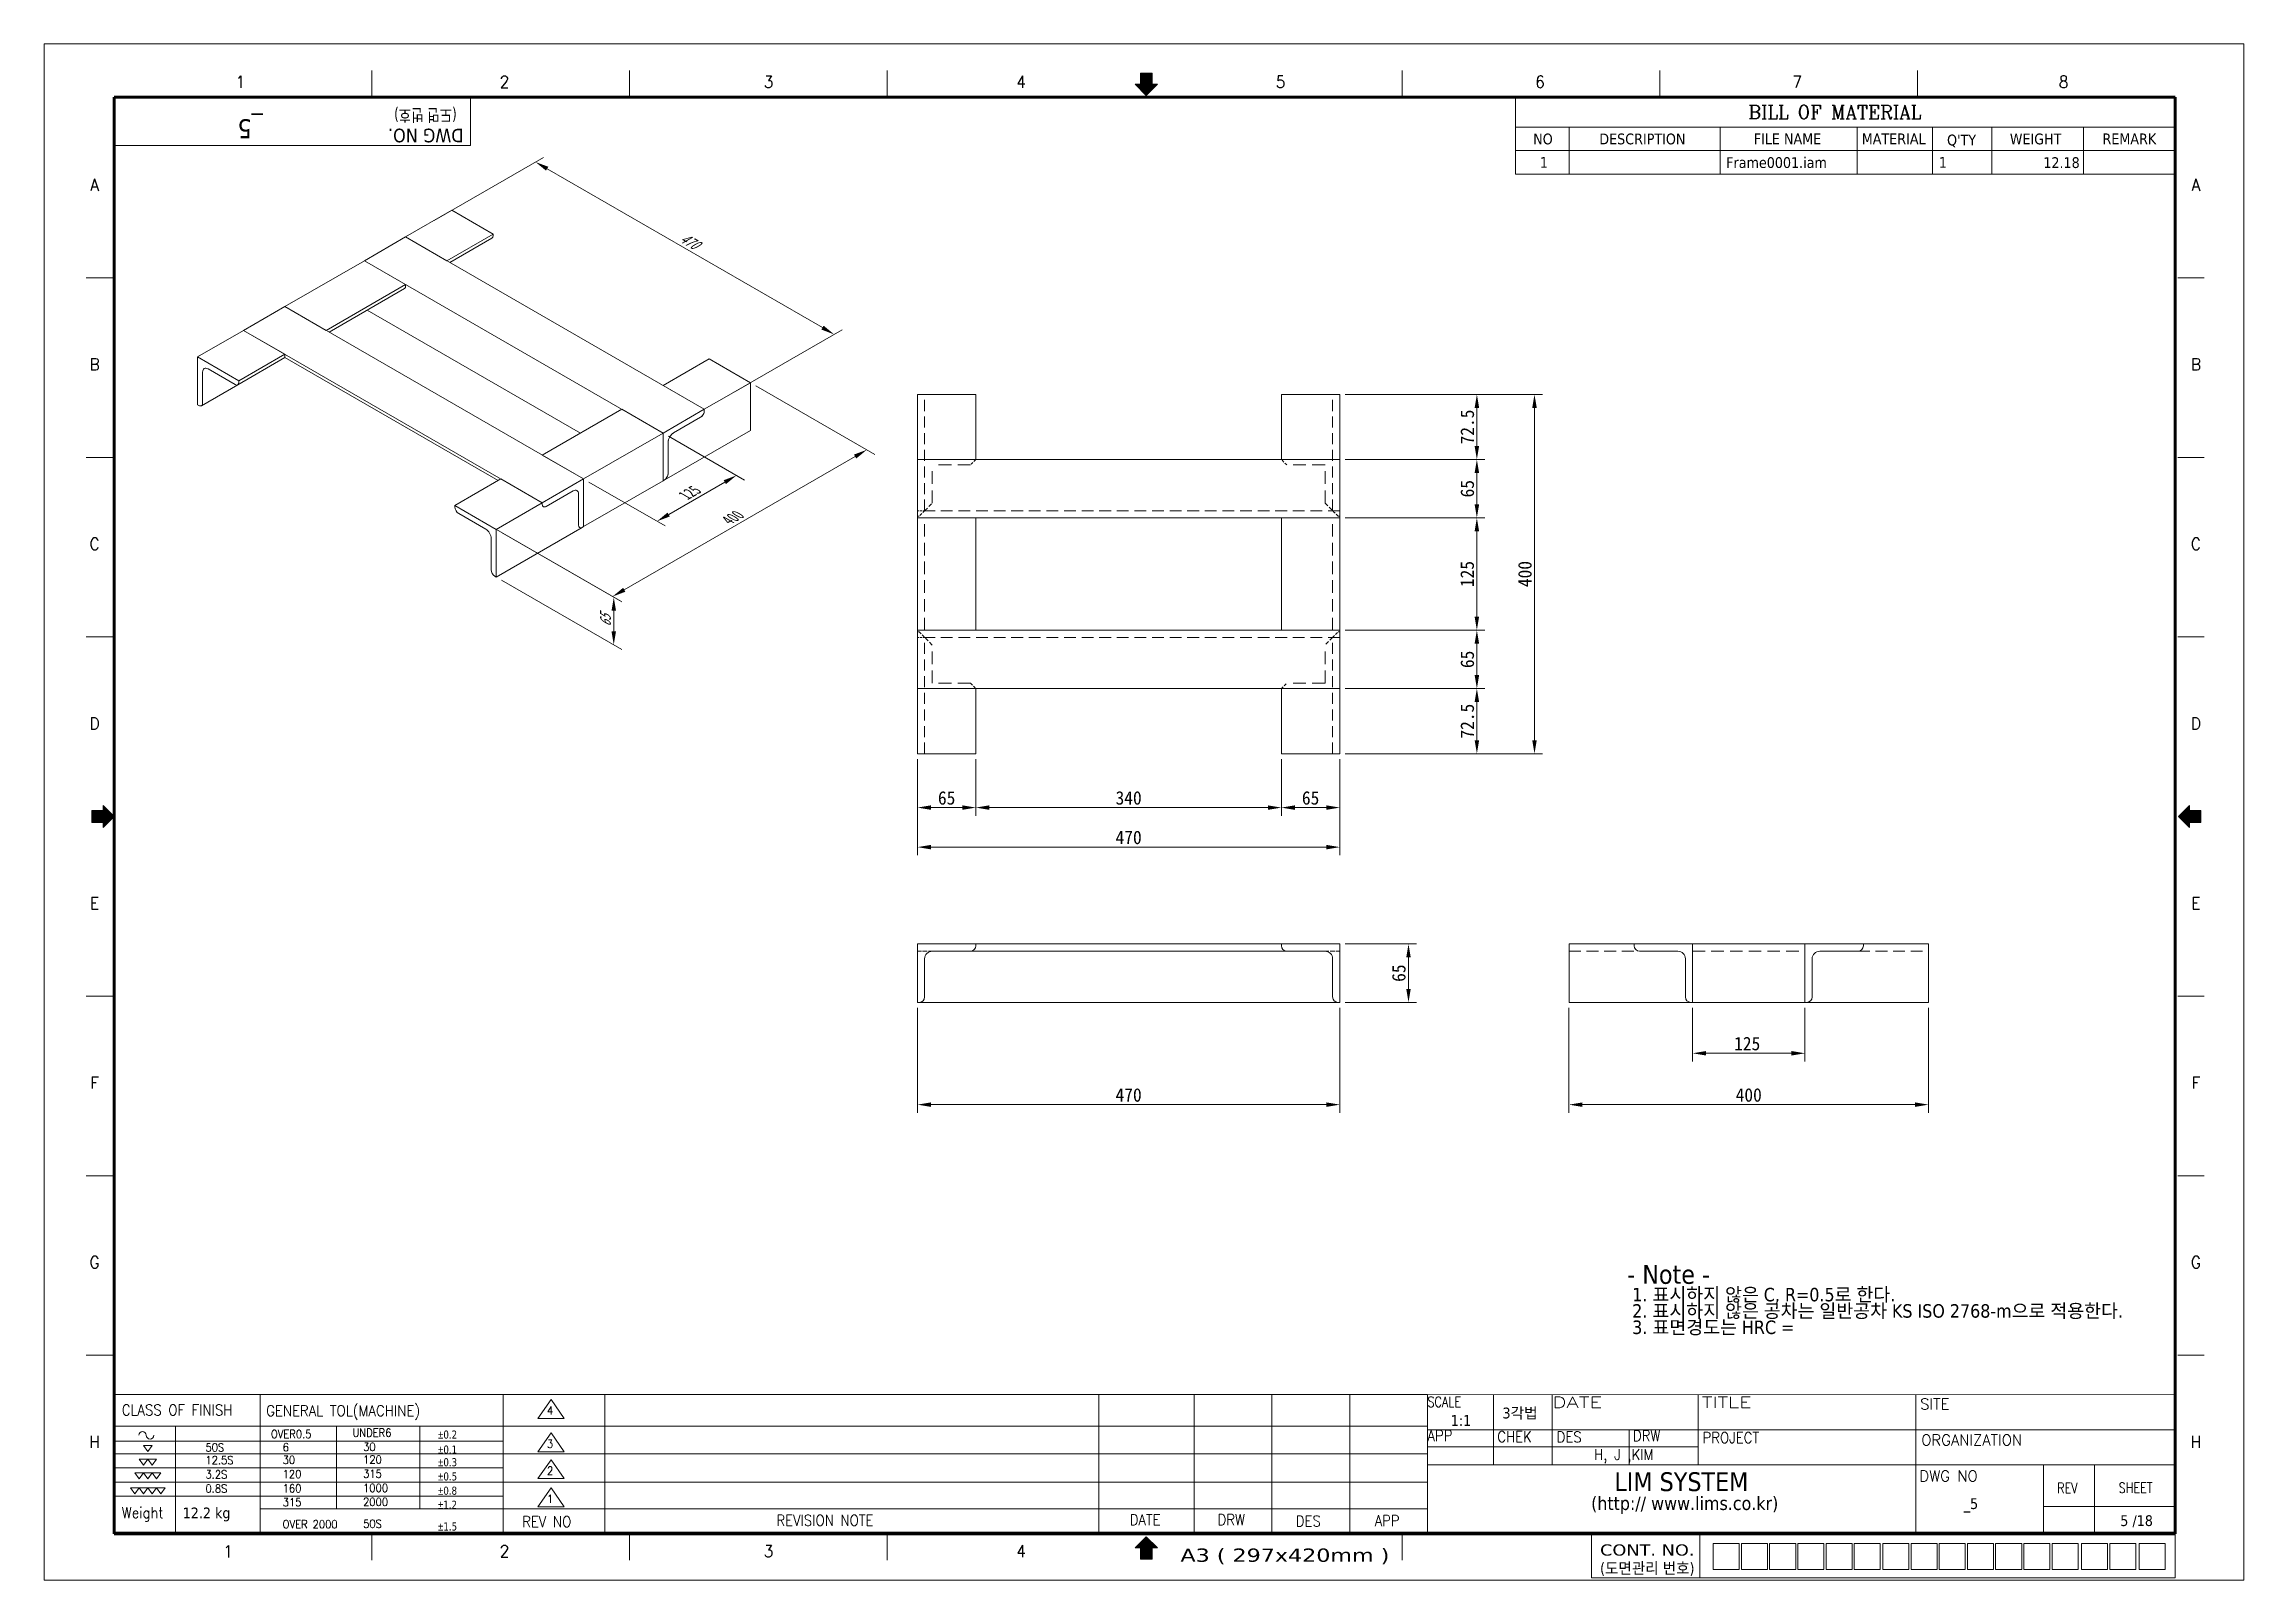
# Model space of a CAD drawing. Header units: millimetres. Extents: x 36 to 2484, y 36 to 1746.
import ezdxf
from ezdxf.enums import TextEntityAlignment as Align

# ---------------------------------------------------------------- set-up
doc = ezdxf.new("R2010")
doc.units = ezdxf.units.MM
doc.header["$LTSCALE"] = 6
doc.linetypes.add('HIDDEN', pattern=[9.525, 6.35, -3.175])
doc.layers.get('0').update_dxf_attribs({"lineweight": 18})
for name, color, linetype, lineweight in [('SkizziergeometrieWIN-ISO', 7, 'Continuous', 50), ('가는실선_A4', 7, 'Continuous', 5), ('경계(ISO)', 7, 'Continuous', 70), ('굵은실선_A3', 7, 'Continuous', 18), ('제목(ISO)', 7, 'Continuous', 50)]:
    doc.layers.add(name, color=color, linetype=linetype, lineweight=lineweight)
for name, color, linetype, lineweight, true_color in [('가는실선_A3', 9, 'Continuous', 5, 0x808080), ('가는파선_A3', 7, 'HIDDEN', 13, 0x008000), ('해치선_A3', 1, 'Continuous', 5, 0xff0000)]:
    doc.layers.add(name, color=color, linetype=linetype, lineweight=lineweight, true_color=true_color)
doc.styles.add('A3_DS_PartList', font='RomanC.shx')
doc.styles.add('A3_DS_TB02', font='tahoma.ttf')
doc.styles.add('ROMANC_37', font='tahoma.ttf')
doc.styles.add('ROMANC_61', font='ROMANC.shx')
doc.styles.add('주 텍스트 (ISO)', font='tahoma.ttf')
doc.styles.add('주문자_A3(3.5)', font='tahoma.ttf')
doc.styles.add('치수문자_A3(2.5)', font='')
doc.styles.add('텍스트 스타일12', font='tahoma.ttf')
doc.styles.add('텍스트 스타일171', font='ROMANC.shx', dxfattribs={"width": 0.9})
doc.styles.add('텍스트 스타일206', font='ROMANC.shx', dxfattribs={"width": 1.11072})
doc.styles.add('텍스트 스타일208', font='ROMANC.shx', dxfattribs={"width": 1.194322})
doc.styles.add('텍스트 스타일211', font='ROMANC.shx', dxfattribs={"width": 0.9})
doc.styles.add('텍스트 스타일213', font='RomanC.shx', dxfattribs={"width": 0.9})
doc.styles.add('텍스트 스타일233', font='RomanC.shx')
doc.styles.add('텍스트 스타일36', font='ROMANC.shx', dxfattribs={"width": 0.941937})
doc.styles.add('텍스트 스타일42', font='tahoma.ttf', dxfattribs={"width": 1.378837})
doc.styles.add('텍스트 스타일46', font='tahoma.ttf', dxfattribs={"width": 0.862937})
doc.styles.add('텍스트 스타일48', font='tahoma.ttf', dxfattribs={"width": 1.258573})
doc.styles.add('텍스트 스타일52', font='tahoma.ttf', dxfattribs={"width": 0.8})
doc.styles.add('텍스트 스타일65', font='romans.shx', dxfattribs={"width": 0.8})
doc.styles.get('치수문자_A3(2.5)').set_extended_font_data('GulimChe')
doc.dimstyles.new('치수_A3(2.5)', dxfattribs={"dimscale": 6, "dimtxt": 2.5, "dimasz": 2.5, "dimexe": 1.5, "dimexo": 1, "dimgap": 0.5, "dimtad": 1, "dimtoh": 1, "dimdec": 1, "dimrnd": 1e-08, "dimdsep": 46, "dimtxsty": '치수문자_A3(2.5)', "dimcen": 0.09, "dimdle": 10, "dimclrd": 8, "dimclre": 8, "dimclrt": 7, "dimadec": 1, "dimazin": 2, "dimtfac": 0.8, "dimtmove": 0, "dimatfit": 3, "dimfxl": 1, "dimtolj": 1, "dimtzin": 0, "dimlwd": -1, "dimlwe": -1, "dimarcsym": 0})

msp = doc.modelspace()

# ---------------------------------------------------------------- blocks, each defined once
blk = doc.blocks.new('경계 A3_경계')
for points in [[(405.98, 148.76), (403.92, 148.76), (403.92, 149.72), (401.86, 147.66), (403.92, 145.6), (403.92, 146.56), (405.98, 146.56)], [(211.52, 9.9), (211.52, 11.96), (212.48, 11.96), (210.42, 14.01), (208.36, 11.96), (209.32, 11.96), (209.32, 9.9)]]:
    blk.add_hatch(color=7).paths.add_polyline_path(points)
at = {"layer": '가는실선_A3'}
blk.add_hatch(color=7, dxfattribs=at).paths.add_polyline_path([(14.9, 148.76), (14.9, 146.56), (16.96, 146.56), (16.96, 145.6), (19.02, 147.66), (16.96, 149.72), (16.96, 148.76)])
at = {"layer": '해치선_A3'}
blk.add_hatch(color=7, dxfattribs=at).paths.add_polyline_path([(211.52, 283.53), (212.48, 283.53), (210.42, 281.47), (208.36, 283.53), (209.32, 283.53), (209.32, 285.59), (211.52, 285.59)])
for p, q in [((208.36, 283.53), (209.32, 283.53)), ((210.42, 281.47), (208.36, 283.53)), ((209.32, 285.59), (211.52, 285.59)), ((209.32, 283.53), (209.32, 285.59)), ((211.52, 285.59), (211.52, 283.53)), ((211.52, 283.53), (212.48, 283.53)), ((403.92, 149.72), (401.86, 147.66)), ((401.86, 147.66), (403.92, 145.6)), ((403.92, 148.76), (403.92, 149.72)), ((405.98, 148.76), (403.92, 148.76)), ((405.98, 146.56), (405.98, 148.76)), ((403.92, 146.56), (405.98, 146.56)), ((403.92, 145.6), (403.92, 146.56)), ((210.42, 14.01), (208.36, 11.96)), ((212.48, 11.96), (210.42, 14.01)), ((292.99, 6.43), (292.99, 14.6)), ((208.36, 11.96), (209.32, 11.96)), ((209.32, 11.96), (209.32, 9.9)), ((209.32, 9.9), (211.52, 9.9)), ((211.52, 9.9), (211.52, 11.96)), ((211.52, 11.96), (212.48, 11.96))]:
    blk.add_line(p, q)
at = {"color": 7}
for p, q in [((16.96, 148.76), (14.9, 148.76)), ((14.9, 148.76), (14.9, 146.56)), ((16.96, 149.72), (16.96, 148.76)), ((19.02, 147.66), (16.96, 149.72)), ((16.96, 145.6), (19.02, 147.66)), ((403.92, 149.72), (401.86, 147.66)), ((401.86, 147.66), (403.92, 145.6)), ((403.92, 148.76), (403.92, 149.72)), ((405.98, 148.76), (403.92, 148.76)), ((405.98, 146.56), (405.98, 148.76)), ((14.9, 146.56), (16.96, 146.56)), ((16.96, 146.56), (16.96, 145.6)), ((403.92, 145.6), (403.92, 146.56)), ((403.92, 146.56), (405.98, 146.56)), ((210.42, 14.01), (208.36, 11.96)), ((212.48, 11.96), (210.42, 14.01)), ((208.36, 11.96), (209.32, 11.96)), ((209.32, 11.96), (209.32, 9.9)), ((209.32, 9.9), (211.52, 9.9)), ((211.52, 9.9), (211.52, 11.96)), ((211.52, 11.96), (212.48, 11.96))]:
    blk.add_line(p, q, dxfattribs=at)
at = {"layer": 'SkizziergeometrieWIN-ISO', "lineweight": 18}
for p, q in [((6, 291), (414, 291)), ((6, 6), (6, 291)), ((414, 291), (414, 6)), ((414, 6), (6, 6))]:
    blk.add_line(p, q, dxfattribs=at)
at = {"layer": '가는실선_A3', "color": 7}
for p, q in [((66.79, 281.16), (66.79, 286.06)), ((114.57, 281.16), (114.57, 286.06)), ((162.34, 281.16), (162.34, 286.06)), ((257.9, 281.16), (257.9, 286.06)), ((305.67, 281.16), (305.67, 286.06)), ((353.45, 281.16), (353.45, 286.06)), ((18.75, 247.62), (13.85, 247.62)), ((401.71, 247.62), (406.61, 247.62)), ((18.75, 214.3), (13.85, 214.3)), ((401.71, 214.3), (406.61, 214.3)), ((18.75, 180.98), (13.85, 180.98)), ((401.71, 180.98), (406.61, 180.98)), ((14.9, 148.76), (16.96, 148.76)), ((14.9, 146.56), (14.9, 148.76)), ((16.96, 148.76), (16.96, 149.72)), ((16.96, 149.72), (19.02, 147.66)), ((19.02, 147.66), (16.96, 145.6)), ((16.96, 146.56), (14.9, 146.56)), ((16.96, 145.6), (16.96, 146.56)), ((18.75, 114.34), (13.85, 114.34)), ((401.71, 114.34), (406.61, 114.34)), ((18.75, 81.02), (13.85, 81.02)), ((401.71, 81.02), (406.61, 81.02)), ((18.75, 47.7), (13.85, 47.7)), ((18.75, 47.7), (13.85, 47.7)), ((401.71, 47.7), (406.61, 47.7)), ((66.79, 14.6), (66.79, 9.7)), ((66.79, 14.6), (66.79, 9.7)), ((114.57, 14.6), (114.57, 9.7)), ((162.34, 14.6), (162.34, 9.7)), ((257.9, 14.6), (257.9, 9.7)), ((313.09, 14.6), (313.09, 6.55)), ((315.58, 12.77), (315.58, 7.95)), ((315.58, 12.77), (320.4, 12.77)), ((320.4, 12.77), (320.4, 7.95)), ((320.81, 12.77), (320.81, 7.95)), ((320.81, 12.77), (325.63, 12.77)), ((325.63, 12.77), (325.63, 7.95)), ((326.03, 12.77), (326.03, 7.95)), ((326.03, 12.77), (330.86, 12.77)), ((330.86, 12.77), (330.86, 7.95)), ((331.26, 12.77), (336.09, 12.77)), ((331.26, 12.77), (331.26, 7.95)), ((336.09, 12.77), (336.09, 7.95)), ((336.49, 12.77), (336.49, 7.95)), ((336.49, 12.77), (341.31, 12.77)), ((341.31, 12.77), (341.31, 7.95)), ((341.72, 12.77), (341.72, 7.95)), ((341.72, 12.77), (346.54, 12.77)), ((346.54, 12.77), (346.54, 7.95)), ((347.03, 12.77), (351.86, 12.77)), ((347.03, 12.77), (347.03, 7.95)), ((351.86, 12.77), (351.86, 7.95)), ((352.26, 12.77), (352.26, 7.95)), ((352.26, 12.77), (357.09, 12.77)), ((357.09, 12.77), (357.09, 7.95)), ((357.49, 12.77), (357.49, 7.95)), ((357.49, 12.77), (362.31, 12.77)), ((362.31, 12.77), (362.31, 7.95)), ((362.72, 12.77), (362.72, 7.95)), ((362.72, 12.77), (367.54, 12.77)), ((367.54, 12.77), (367.54, 7.95)), ((367.94, 12.77), (372.77, 12.77)), ((367.94, 12.77), (367.94, 7.95)), ((372.77, 12.77), (372.77, 7.95)), ((373.17, 12.77), (373.17, 7.95)), ((373.17, 12.77), (378, 12.77)), ((378, 12.77), (378, 7.95)), ((378.4, 12.77), (378.4, 7.95)), ((378.4, 12.77), (383.22, 12.77)), ((383.22, 12.77), (383.22, 7.95)), ((383.88, 12.77), (388.7, 12.77)), ((383.88, 12.77), (383.88, 7.95)), ((388.7, 12.77), (388.7, 7.95)), ((389.1, 12.77), (389.1, 7.95)), ((389.1, 12.77), (393.93, 12.77)), ((393.93, 12.77), (393.93, 7.95)), ((394.55, 12.77), (394.55, 7.95)), ((394.55, 12.77), (399.37, 12.77)), ((399.37, 12.77), (399.37, 7.95)), ((401.22, 14.6), (401.22, 6.43)), ((292.99, 6.43), (401.22, 6.43)), ((315.58, 7.95), (320.4, 7.95)), ((320.81, 7.95), (325.63, 7.95)), ((326.03, 7.95), (330.86, 7.95)), ((331.26, 7.95), (336.09, 7.95)), ((336.49, 7.95), (341.31, 7.95)), ((341.72, 7.95), (346.54, 7.95)), ((347.03, 7.95), (351.86, 7.95)), ((352.26, 7.95), (357.09, 7.95)), ((357.49, 7.95), (362.31, 7.95)), ((362.72, 7.95), (367.54, 7.95)), ((367.94, 7.95), (372.77, 7.95)), ((373.17, 7.95), (378, 7.95)), ((378.4, 7.95), (383.22, 7.95)), ((383.88, 7.95), (388.7, 7.95)), ((389.1, 7.95), (393.93, 7.95)), ((394.55, 7.95), (399.37, 7.95))]:
    blk.add_line(p, q, dxfattribs=at)
at = {"layer": '가는실선_A3', "color": 7, "lineweight": 60}
for p, q in [((19.02, 281.16), (19.02, 14.6)), ((401.22, 281.16), (19.02, 281.16)), ((401.22, 14.6), (401.22, 281.16)), ((19.02, 14.6), (401.22, 14.6))]:
    blk.add_line(p, q, dxfattribs=at)
at = {"layer": '가는실선_A3', "color": 7, "lineweight": 13}
for p in [(85.08, 280.98), (19.02, 272.16)]:
    blk.add_line(p, (85.08, 272.16), dxfattribs=at)
at = {"layer": '굵은실선_A3'}
blk.add_line((212.48, 283.53), (210.42, 281.47), dxfattribs=at)
at = {"layer": '가는실선_A3', "color": 7, "style": '텍스트 스타일36', "width": 0.941937}
for s, p in [('1', (42.42, 283.98)), ('2', (91.4, 283.98)), ('3', (140.38, 283.98)), ('4', (187.21, 283.98)), ('5', (235.33, 283.98)), ('6', (283.45, 283.98)), ('7', (331.14, 283.98)), ('8', (380.55, 283.98)), ('A', (15.38, 264.88)), ('A', (405.08, 264.88)), ('B', (15.38, 231.56)), ('B', (405.08, 231.56)), ('C', (15.38, 198.24)), ('C', (405.08, 198.24)), ('D', (15.38, 164.92)), ('D', (405.08, 164.92)), ('E', (15.38, 131.6)), ('E', (405.08, 131.6)), ('F', (15.38, 98.28)), ('F', (405.08, 98.28)), ('G', (15.38, 64.96)), ('G', (405.08, 64.96)), ('H', (15.38, 31.64)), ('H', (405.08, 31.64)), ('1', (40.11, 11.29)), ('2', (91.4, 11.34)), ('3', (140.38, 11.34)), ('4', (187.21, 11.34))]:
    blk.add_text(s, height=2.2, dxfattribs=at).set_placement(p, align=Align.MIDDLE_CENTER)
at = {"layer": '가는실선_A3', "color": 7, "style": '텍스트 스타일52', "width": 0.8}
blk.add_text('(도면 번호)', height=2.293, rotation=180, dxfattribs=at).set_placement((82.53, 278.93))
at = {"layer": '가는실선_A3', "color": 7, "style": 'ROMANC_37'}
blk.add_text('DWG NO.', height=2.527, rotation=180, dxfattribs=at).set_placement((83.82, 275.28))
at = {"layer": '가는실선_A3', "color": 7}
for s, height, style, width, p, p2 in [('CONT. NO.', 2.084, '텍스트 스타일48', 1.258564, (294.58, 10.53), (312.09, 10.53)), ('A3 ( 297x420mm )', 2.463, '텍스트 스타일42', 1.378315, (216.76, 9.38), (255.51, 9.38)), ('(도면관리 번호)', 2.084, '텍스트 스타일46', 0.982376, (294.58, 7.15), (312.09, 7.15))]:
    blk.add_text(s, height=height, dxfattribs=dict(at, style=style, width=width)).set_placement(p, p2, align=Align.FIT)
at = {"layer": '경계(ISO)', "insert": (44.22, 275.84), "char_height": 3.5, "attachment_point": 5, "rotation": 180, "style": '주 텍스트 (ISO)'}
blk.add_mtext('_5 ', dxfattribs=at)
blk = doc.blocks.new('제목 블록 A3_표제란')
at = {"layer": '가는실선_A4', "lineweight": 13}
for p, q in [((25.42, 38.66), (269.12, 38.66)), ((208.17, 38.66), (208.17, 13.12)), ((269.12, 38.66), (407.77, 38.63)), ((25.42, 32.81), (269.12, 32.81))]:
    blk.add_line(p, q, dxfattribs=at)
at = {"layer": '가는실선_A4'}
for p, q in [((25.42, 13.12), (25.42, 38.66)), ((52.65, 38.66), (52.65, 13.12)), ((97.69, 38.66), (97.69, 13.12)), ((106.58, 37.75), (104.15, 34.26)), ((109.02, 34.26), (106.58, 37.75)), ((116.56, 13.12), (116.56, 38.69)), ((225.83, 38.66), (225.83, 12.86)), ((240.26, 38.66), (240.26, 12.86)), ((254.69, 38.66), (254.69, 13.12)), ((281.38, 38.66), (281.38, 25.66)), ((292.25, 38.65), (292.25, 25.66)), ((319.29, 38.65), (319.29, 25.66)), ((407.76, 13.12), (407.77, 38.63)), ((36.93, 32.81), (36.93, 19.82)), ((66.8, 32.81), (66.8, 17.47)), ((82.25, 32.81), (82.25, 17.47)), ((104.15, 34.26), (109.02, 34.26)), ((97.69, 30.03), (25.42, 30.03)), ((30.98, 29.24), (32.59, 29.24)), ((31.78, 28.13), (30.98, 29.24)), ((32.59, 29.24), (31.78, 28.13)), ((106.58, 31.55), (104.15, 28.06)), ((109.02, 28.06), (106.58, 31.55)), ((306.52, 32.15), (306.52, 25.66)), ((97.69, 25.05), (25.42, 25.05)), ((30.19, 26.66), (31.8, 26.66)), ((30.99, 25.55), (30.19, 26.66)), ((31.8, 26.66), (30.99, 25.55)), ((31.8, 26.66), (33.4, 26.66)), ((32.6, 25.55), (31.8, 26.66)), ((33.4, 26.66), (32.6, 25.55)), ((104.15, 28.06), (109.02, 28.06)), ((106.58, 26.57), (104.15, 23.08)), ((109.02, 23.08), (106.58, 26.57)), ((28.59, 21.34), (30.19, 21.34)), ((29.39, 20.23), (28.59, 21.34)), ((29.38, 24.16), (30.98, 24.16)), ((30.18, 23.05), (29.38, 24.16)), ((30.19, 21.34), (29.39, 20.23)), ((30.98, 24.16), (30.18, 23.05)), ((30.19, 21.34), (31.8, 21.34)), ((31, 20.23), (30.19, 21.34)), ((30.98, 24.16), (32.59, 24.16)), ((31.79, 23.05), (30.98, 24.16)), ((31.8, 21.34), (31, 20.23)), ((32.59, 24.16), (31.79, 23.05)), ((31.8, 21.34), (33.41, 21.34)), ((32.6, 20.23), (31.8, 21.34)), ((32.59, 24.16), (34.2, 24.16)), ((33.39, 23.05), (32.59, 24.16)), ((33.41, 21.34), (32.6, 20.23)), ((34.2, 24.16), (33.39, 23.05)), ((33.41, 21.34), (35.01, 21.34)), ((34.21, 20.23), (33.41, 21.34)), ((35.01, 21.34), (34.21, 20.23)), ((104.15, 23.08), (109.02, 23.08)), ((106.58, 21.34), (104.15, 17.85)), ((109.02, 17.85), (106.58, 21.34)), ((97.69, 19.82), (25.42, 19.82)), ((36.93, 19.82), (36.93, 13.12)), ((104.15, 17.85), (109.02, 17.85)), ((25.42, 13.12), (407.76, 13.12)), ((208.17, 13.12), (25.42, 13.12))]:
    blk.add_line(p, q, dxfattribs=at)
at = {"layer": '가는실선_A4', "color": 7}
for p, q in [((269.12, 13.12), (269.12, 38.66)), ((359.7, 38.64), (359.69, 13.12)), ((269.12, 32.15), (407.77, 32.15)), ((269.09, 27.68), (25.42, 27.68)), ((407.76, 25.66), (269.12, 25.66)), ((383.36, 25.66), (383.36, 13.12)), ((269.12, 22.4), (25.42, 22.4)), ((269.12, 17.47), (52.65, 17.47)), ((383.36, 17.91), (407.76, 17.92))]:
    blk.add_line(p, q, dxfattribs=at)
at = {"layer": '가는실선_A4', "color": 7, "linetype": 'Continuous'}
blk.add_line((392.85, 25.66), (392.85, 13.12), dxfattribs=at)
at = {"layer": '가는실선_A4'}
for centre, start, end in [((30.81, 31.11), 0, 180), ((32.21, 31.11), 180, 0)]:
    blk.add_arc(centre, 0.698, start, end, dxfattribs=at)
at = {"layer": '제목(ISO)', "color": 208, "lineweight": 5, "true_color": 0x400040}
blk.add_line((269.12, 28.95), (319.29, 28.95), dxfattribs=at)
at = {"layer": '가는실선_A3', "color": 7, "style": '텍스트 스타일12'}
blk.add_attdef('질량\\P1;_001', (38.26, 15.71), '', height=2, dxfattribs=at)
at = {"layer": '가는실선_A4', "color": 7}
for s, height, style, width, p in [('CLASS OF FINISH', 2, '텍스트 스타일171', 0.9, (26.97, 34.81)), ('GENERAL TOL(MACHINE)', 2, '텍스트 스타일171', 0.9, (53.76, 34.67)), ('SCALE', 1.911, '텍스트 스타일65', 0.8, (269.12, 36.36)), ('4', 1.5, '텍스트 스타일211', 0.9, (105.83, 34.98)), ('50S', 1.5, '텍스트 스타일211', 0.9, (42.49, 28.11)), ('OVER0.5', 1.5, '텍스트 스타일211', 0.9, (54.63, 30.6)), ('6', 1.5, '텍스트 스타일211', 0.9, (56.81, 28.15)), ('UNDER6', 1.5, '텍스트 스타일211', 0.9, (69.75, 30.85)), ('30', 1.5, '텍스트 스타일211', 0.9, (71.73, 28.22)), ('3', 1.5, '텍스트 스타일211', 0.9, (105.83, 28.78)), ('APP', 2, '텍스트 스타일171', 0.9, (269.12, 30.05)), ('CHEK', 2, '텍스트 스타일171', 0.9, (282.07, 29.86)), ('DES', 2, '텍스트 스타일171', 0.9, (293.07, 29.82)), ('DRW', 2, '텍스트 스타일171', 0.9, (307.23, 30.03)), ('PROJECT', 2, '텍스트 스타일171', 0.9, (320.13, 29.68)), ('3.2S', 1.5, '텍스트 스타일211', 0.9, (42.49, 23.12)), ('12.5S', 1.5, '텍스트 스타일211', 0.9, (42.49, 25.76)), ('30', 1.5, '텍스트 스타일211', 0.9, (56.81, 25.8)), ('120', 1.5, '텍스트 스타일211', 0.9, (56.81, 23.16)), ('315', 1.5, '텍스트 스타일211', 0.9, (71.73, 23.23)), ('120', 1.5, '텍스트 스타일211', 0.9, (71.73, 25.86)), ('2', 1.5, '텍스트 스타일211', 0.9, (105.83, 23.8)), ('H, J ,KIM', 2, '텍스트 스타일171', 0.9, (300.03, 26.54)), ('0.8S', 1.5, '텍스트 스타일211', 0.9, (42.49, 20.48)), ('160', 1.5, '텍스트 스타일211', 0.9, (56.81, 20.52)), ('1000', 1.5, '텍스트 스타일213', 0.9, (71.72, 20.59)), ('REV', 1.911, '텍스트 스타일65', 0.8, (385.9, 20.39)), ('SHEET', 1.911, '텍스트 스타일65', 0.8, (397.3, 20.42)), ('Weight', 2, '텍스트 스타일171', 0.9, (26.97, 15.76)), ('315', 1.5, '텍스트 스타일213', 0.9, (56.81, 17.94)), ('2000', 1.5, '텍스트 스타일211', 0.9, (71.72, 18.01)), ('1', 1.5, '텍스트 스타일211', 0.9, (105.83, 18.57)), ('REVISION NOTE', 2, '텍스트 스타일171', 0.9, (148.38, 14.33)), ('DATE', 2, '텍스트 스타일171', 0.9, (213.9, 14.44)), ('DRW', 2, '텍스트 스타일171', 0.9, (230.19, 14.46)), ('OVER 2000', 1.5, '텍스트 스타일211', 0.9, (56.81, 13.87)), ('50S', 1.5, '텍스트 스타일211', 0.9, (71.73, 13.94)), ('REV NO', 2, '텍스트 스타일171', 0.9, (101.23, 14.1)), ('DES', 2, '텍스트 스타일171', 0.9, (244.7, 14.2)), ('APP', 2, '텍스트 스타일171', 0.9, (259.32, 14.27))]:
    blk.add_text(s, height=height, dxfattribs=dict(at, style=style, width=width)).set_placement(p)
for s, style, width, p, p2 in [('DATE', '텍스트 스타일208', 1.22262, (292.31, 36.23), (301.51, 36.23)), ('TITLE', '텍스트 스타일206', 1.136317, (320.02, 36.23), (329.22, 36.23))]:
    blk.add_text(s, height=2, dxfattribs=dict(at, style=style, width=width)).set_placement(p, p2, align=Align.FIT)
at = {"layer": '가는실선_A4', "color": 7, "style": '텍스트 스타일233'}
for s, p in [('SITE', (360.5, 35.93)), ('ORGANIZATION', (360.7, 29.24)), ('DWG NO', (360.36, 22.57))]:
    blk.add_text(s, height=2, dxfattribs=at).set_placement(p)
at = {"layer": '가는실선_A4', "color": 7}
for s, insert, char_height, attachment_point, style in [('\\fTahoma|b0|i0;\\H2.0000;3각법', (283.03, 35.14), 2, 4, '주문자_A3(3.5)'), ('\\fAIGDT|b0|i0;\\W0.90;\\H1.5000;`\\fTahoma|b0|i0;\\W0.90;\\H1.5000;0.2', (85.63, 30.47), 1.5, 7, 'ROMANC_61'), ('\\fAIGDT|b0|i0;\\W0.90;\\H1.5000;`\\fTahoma|b0|i0;\\W0.90;\\H1.5000;0.1', (85.63, 27.69), 1.5, 7, 'ROMANC_61'), ('\\fAIGDT|b0|i0;\\W0.90;\\H1.5000;`\\fTahoma|b0|i0;\\W0.90;\\H1.5000;0.3', (85.63, 25.34), 1.5, 7, 'ROMANC_61'), ('\\fAIGDT|b0|i0;\\W0.90;\\H1.5000;`\\fTahoma|b0|i0;\\W0.90;\\H1.5000;0.5', (85.63, 22.71), 1.5, 7, 'ROMANC_61'), ('\\fAIGDT|b0|i0;\\W0.90;\\H1.5000;`\\fTahoma|b0|i0;\\W0.90;\\H1.5000;0.8', (85.62, 20.06), 1.5, 7, 'ROMANC_61'), ('\\fAIGDT|b0|i0;\\W0.90;\\H1.5000;`\\fTahoma|b0|i0;\\W0.90;\\H1.5000;1.2', (85.62, 17.48), 1.5, 7, 'ROMANC_61'), ('\\fAIGDT|b0|i0;\\W0.90;\\H1.5000;`\\fTahoma|b0|i0;\\W0.90;\\H1.5000;1.5', (85.63, 13.42), 1.5, 7, 'ROMANC_61')]:
    blk.add_mtext(s, dxfattribs=dict(at, insert=insert, char_height=char_height, attachment_point=attachment_point, style=style))
at = {"layer": '가는실선_A4', "char_height": 2, "style": '주 텍스트 (ISO)'}
for s, insert, attachment_point in [('\\fTahoma|b0|i0;\\H2.0000;_5 ', (369.91, 18.11), 5), ('\\fTahoma|b0|i0;\\H2.0000;5 /18 ', (400.63, 16.28), 2)]:
    blk.add_mtext(s, dxfattribs=dict(at, insert=insert, attachment_point=attachment_point))
at = {"layer": '가는실선_A4', "color": 7, "style": '텍스트 스타일12'}
blk.add_attdef('설명', text='', height=2, dxfattribs=at).set_placement((331.27, 35.73), align=Align.MIDDLE_LEFT)
blk.add_attdef('SCALE_001', (273.43, 32.87), '', height=2, dxfattribs=at)
blk.add_attdef('프로젝트', text='', height=2, dxfattribs=at).set_placement((340.77, 28.27), align=Align.MIDDLE_CENTER)
at = {"layer": '가는실선_A4', "style": '텍스트 스타일12'}
blk.add_attdef('리비전_번호', text='', height=2, dxfattribs=at).set_placement((388.38, 15.27), align=Align.MIDDLE_CENTER)
at = {"layer": '제목(ISO)', "char_height": 3.5, "attachment_point": 1, "style": '주 텍스트 (ISO)'}
for s, insert, line_spacing_factor in [('- Note -\\P{\\H0.71429x; 1. \\fGulim|b0|i0|c129|p50;표시하지 않은 \\fTahoma|b0|i0|c129|p34;C, R=0.5\\fGulim|b0|i0|c129|p50;로 한다\\fTahoma|b0|i0|c129|p34;.\\H1.54068x; \\H0.64906x;\\P 2. \\fGulim|b0|i0|c129|p50;표시하지 않은 공차는 일반공차 \\fTahoma|b0|i0|c129|p34;KS ISO 2768-m\\fGulim|b0|i0|c129|p50;으로 적용한다\\fTahoma|b0|i0|c129|p34;.\\H1.32612x; \\H0.75408x;\\P 3. \\fGulim|b0|i0|c129|p50;표면경도는 \\fTahoma|b0|i0|c129|p34;HRC = \\H1.31974x; }', (306.15, 62.72), 0.727683), ('{\\H1x;    LIM SYSTEM\\H0.71429x;  \\P (http:// www.lims.co.kr)\\H1.44773x; }', (298.53, 24.26), 0.771785)]:
    blk.add_mtext(s, dxfattribs=dict(at, insert=insert, line_spacing_factor=line_spacing_factor))
at = {"layer": '제목(ISO)', "style": '텍스트 스타일12'}
for tag, p in [('관리자', (373.93, 36.39)), ('공급업자', (383.08, 28.64))]:
    blk.add_attdef(tag, text='', height=2, dxfattribs=at).set_placement(p, align=Align.TOP_LEFT)
blk = doc.blocks.new('*D16')
at = {"layer": 'Defpoints', "color": 0, "transparency": 16777216}
for p in [(1007.9, 679.1), (1477.9, 679.1), (1477.9, 565.2)]:
    blk.add_point(p, dxfattribs=at)
at = {"layer": '가는실선_A4', "color": 8, "transparency": 16777216}
for p, q in [((1007.9, 673.1), (1007.9, 556.2)), ((1477.9, 673.1), (1477.9, 556.2)), ((1022.9, 565.2), (1462.9, 565.2))]:
    blk.add_line(p, q, dxfattribs=at)
for points in [[(1022.9, 567.7), (1022.9, 562.7), (1007.9, 565.2)], [(1462.9, 567.7), (1462.9, 562.7), (1477.9, 565.2)]]:
    blk.add_solid(points, dxfattribs=at)
at = {"layer": '가는실선_A4', "color": 7, "transparency": 16777216, "insert": (1242.9, 575.9), "char_height": 15, "attachment_point": 5, "style": '치수문자_A3(2.5)'}
blk.add_mtext('\\A1;470', dxfattribs=at)
blk = doc.blocks.new('*D17')
at = {"layer": 'Defpoints', "color": 0, "transparency": 16777216}
for p in [(1477.9, 744.1), (1477.9, 679.1), (1554.3, 679.1)]:
    blk.add_point(p, dxfattribs=at)
at = {"layer": '가는실선_A4', "color": 8, "transparency": 16777216}
for p, q in [((1483.9, 744.1), (1563.3, 744.1)), ((1554.3, 729.1), (1554.3, 694.1)), ((1483.9, 679.1), (1563.3, 679.1))]:
    blk.add_line(p, q, dxfattribs=at)
for points in [[(1551.8, 729.1), (1556.8, 729.1), (1554.3, 744.1)], [(1551.8, 694.1), (1556.8, 694.1), (1554.3, 679.1)]]:
    blk.add_solid(points, dxfattribs=at)
at = {"layer": '가는실선_A4', "color": 7, "transparency": 16777216, "insert": (1543.6, 711.6), "char_height": 15, "attachment_point": 5, "rotation": 90, "style": '치수문자_A3(2.5)'}
blk.add_mtext('\\A1;65', dxfattribs=at)
blk = doc.blocks.new('*D18')
at = {"layer": 'Defpoints', "color": 0, "transparency": 16777216}
for p in [(1870.4, 679.1), (1995.4, 679.1), (1995.4, 622.4)]:
    blk.add_point(p, dxfattribs=at)
at = {"layer": '가는실선_A4', "color": 8, "transparency": 16777216}
for p, q in [((1870.4, 673.1), (1870.4, 613.4)), ((1995.4, 673.1), (1995.4, 613.4)), ((1885.4, 622.4), (1980.4, 622.4))]:
    blk.add_line(p, q, dxfattribs=at)
for points in [[(1885.4, 624.9), (1885.4, 619.9), (1870.4, 622.4)], [(1980.4, 624.9), (1980.4, 619.9), (1995.4, 622.4)]]:
    blk.add_solid(points, dxfattribs=at)
at = {"layer": '가는실선_A4', "color": 7, "transparency": 16777216, "insert": (1931.2, 633.1), "char_height": 15, "attachment_point": 5, "style": '치수문자_A3(2.5)'}
blk.add_mtext('\\A1;125', dxfattribs=at)
blk = doc.blocks.new('*D19')
at = {"layer": 'Defpoints', "color": 0, "transparency": 16777216}
for p in [(1732.9, 679.1), (2132.9, 679.1), (1732.9, 565.2)]:
    blk.add_point(p, dxfattribs=at)
at = {"layer": '가는실선_A4', "color": 8, "transparency": 16777216}
for p, q in [((1732.9, 673.1), (1732.9, 556.2)), ((2132.9, 673.1), (2132.9, 556.2)), ((2117.9, 565.2), (1747.9, 565.2))]:
    blk.add_line(p, q, dxfattribs=at)
for points in [[(1747.9, 567.7), (1747.9, 562.7), (1732.9, 565.2)], [(2117.9, 567.7), (2117.9, 562.7), (2132.9, 565.2)]]:
    blk.add_solid(points, dxfattribs=at)
at = {"layer": '가는실선_A4', "color": 7, "transparency": 16777216, "insert": (1932.9, 575.9), "char_height": 15, "attachment_point": 5, "style": '치수문자_A3(2.5)'}
blk.add_mtext('\\A1;400', dxfattribs=at)
blk = doc.blocks.new('*D20')
at = {"layer": 'Defpoints', "color": 0, "transparency": 16777216}
for p in [(1477.9, 1355.9), (1477.9, 955.9), (1694.5, 955.9)]:
    blk.add_point(p, dxfattribs=at)
at = {"layer": '가는실선_A4', "color": 8, "transparency": 16777216}
for p, q in [((1483.9, 1355.9), (1703.5, 1355.9)), ((1694.5, 1340.9), (1694.5, 970.9)), ((1483.9, 955.9), (1703.5, 955.9))]:
    blk.add_line(p, q, dxfattribs=at)
for points in [[(1692, 1340.9), (1697, 1340.9), (1694.5, 1355.9)], [(1692, 970.9), (1697, 970.9), (1694.5, 955.9)]]:
    blk.add_solid(points, dxfattribs=at)
at = {"layer": '가는실선_A4', "color": 7, "transparency": 16777216, "insert": (1683.9, 1155.9), "char_height": 15, "attachment_point": 5, "rotation": 90, "style": '치수문자_A3(2.5)'}
blk.add_mtext('\\A1;400', dxfattribs=at)
blk = doc.blocks.new('*D21')
at = {"layer": 'Defpoints', "color": 0, "transparency": 16777216}
for p in [(1477.9, 1283.4), (1477.9, 1218.4), (1630.4, 1218.4)]:
    blk.add_point(p, dxfattribs=at)
at = {"layer": '가는실선_A4', "color": 8, "transparency": 16777216}
for p, q in [((1483.9, 1283.4), (1639.4, 1283.4)), ((1630.4, 1268.4), (1630.4, 1233.4)), ((1483.9, 1218.4), (1639.4, 1218.4))]:
    blk.add_line(p, q, dxfattribs=at)
for points in [[(1627.9, 1268.4), (1632.9, 1268.4), (1630.4, 1283.4)], [(1627.9, 1233.4), (1632.9, 1233.4), (1630.4, 1218.4)]]:
    blk.add_solid(points, dxfattribs=at)
at = {"layer": '가는실선_A4', "color": 7, "transparency": 16777216, "insert": (1619.8, 1250.9), "char_height": 15, "attachment_point": 5, "rotation": 90, "style": '치수문자_A3(2.5)'}
blk.add_mtext('\\A1;65', dxfattribs=at)
blk = doc.blocks.new('*D22')
at = {"layer": 'Defpoints', "color": 0, "transparency": 16777216}
for p in [(1477.9, 1218.4), (1477.9, 1093.4), (1630.4, 1093.4)]:
    blk.add_point(p, dxfattribs=at)
at = {"layer": '가는실선_A4', "color": 8, "transparency": 16777216}
for p, q in [((1483.9, 1218.4), (1639.4, 1218.4)), ((1630.4, 1203.4), (1630.4, 1108.4)), ((1483.9, 1093.4), (1639.4, 1093.4))]:
    blk.add_line(p, q, dxfattribs=at)
for points in [[(1627.9, 1203.4), (1632.9, 1203.4), (1630.4, 1218.4)], [(1627.9, 1108.4), (1632.9, 1108.4), (1630.4, 1093.4)]]:
    blk.add_solid(points, dxfattribs=at)
at = {"layer": '가는실선_A4', "color": 7, "transparency": 16777216, "insert": (1619.7, 1155.9), "char_height": 15, "attachment_point": 5, "rotation": 90, "style": '치수문자_A3(2.5)'}
blk.add_mtext('\\A1;125', dxfattribs=at)
blk = doc.blocks.new('*D23')
at = {"layer": 'Defpoints', "color": 0, "transparency": 16777216}
for p in [(1477.9, 1093.4), (1477.9, 1028.4), (1630.4, 1028.4)]:
    blk.add_point(p, dxfattribs=at)
at = {"layer": '가는실선_A4', "color": 8, "transparency": 16777216}
for p, q in [((1483.9, 1093.4), (1639.4, 1093.4)), ((1630.4, 1078.4), (1630.4, 1043.4)), ((1483.9, 1028.4), (1639.4, 1028.4))]:
    blk.add_line(p, q, dxfattribs=at)
for points in [[(1627.9, 1078.4), (1632.9, 1078.4), (1630.4, 1093.4)], [(1627.9, 1043.4), (1632.9, 1043.4), (1630.4, 1028.4)]]:
    blk.add_solid(points, dxfattribs=at)
at = {"layer": '가는실선_A4', "color": 7, "transparency": 16777216, "insert": (1619.8, 1060.9), "char_height": 15, "attachment_point": 5, "rotation": 90, "style": '치수문자_A3(2.5)'}
blk.add_mtext('\\A1;65', dxfattribs=at)
blk = doc.blocks.new('*D24')
at = {"layer": 'Defpoints', "color": 0, "transparency": 16777216}
for p in [(1477.9, 1028.4), (1477.9, 955.9), (1630.4, 955.9)]:
    blk.add_point(p, dxfattribs=at)
at = {"layer": '가는실선_A4', "color": 8, "transparency": 16777216}
for p, q in [((1483.9, 1028.4), (1639.4, 1028.4)), ((1630.4, 1013.4), (1630.4, 970.9)), ((1483.9, 955.9), (1639.4, 955.9))]:
    blk.add_line(p, q, dxfattribs=at)
for points in [[(1627.9, 1013.4), (1632.9, 1013.4), (1630.4, 1028.4)], [(1627.9, 970.9), (1632.9, 970.9), (1630.4, 955.9)]]:
    blk.add_solid(points, dxfattribs=at)
at = {"layer": '가는실선_A4', "color": 7, "transparency": 16777216, "insert": (1619.8, 992.1), "char_height": 15, "attachment_point": 5, "rotation": 90, "style": '치수문자_A3(2.5)'}
blk.add_mtext('\\A1;72.5', dxfattribs=at)
blk = doc.blocks.new('*D25')
at = {"layer": 'Defpoints', "color": 0, "transparency": 16777216}
for p in [(1477.9, 1355.9), (1477.9, 1283.4), (1630.4, 1283.4)]:
    blk.add_point(p, dxfattribs=at)
at = {"layer": '가는실선_A4', "color": 8, "transparency": 16777216}
for p, q in [((1483.9, 1355.9), (1639.4, 1355.9)), ((1630.4, 1340.9), (1630.4, 1298.4)), ((1483.9, 1283.4), (1639.4, 1283.4))]:
    blk.add_line(p, q, dxfattribs=at)
for points in [[(1627.9, 1340.9), (1632.9, 1340.9), (1630.4, 1355.9)], [(1627.9, 1298.4), (1632.9, 1298.4), (1630.4, 1283.4)]]:
    blk.add_solid(points, dxfattribs=at)
at = {"layer": '가는실선_A4', "color": 7, "transparency": 16777216, "insert": (1619.8, 1319.6), "char_height": 15, "attachment_point": 5, "rotation": 90, "style": '치수문자_A3(2.5)'}
blk.add_mtext('\\A1;72.5', dxfattribs=at)
blk = doc.blocks.new('*D26')
at = {"layer": 'Defpoints', "color": 0, "transparency": 16777216}
for p in [(1007.9, 955.9), (1072.9, 955.9), (1072.9, 895.9)]:
    blk.add_point(p, dxfattribs=at)
at = {"layer": '가는실선_A4', "color": 8, "transparency": 16777216}
for p, q in [((1007.9, 949.9), (1007.9, 886.9)), ((1072.9, 949.9), (1072.9, 886.9)), ((1022.9, 895.9), (1057.9, 895.9))]:
    blk.add_line(p, q, dxfattribs=at)
for points in [[(1022.9, 898.4), (1022.9, 893.4), (1007.9, 895.9)], [(1057.9, 898.4), (1057.9, 893.4), (1072.9, 895.9)]]:
    blk.add_solid(points, dxfattribs=at)
at = {"layer": '가는실선_A4', "color": 7, "transparency": 16777216, "insert": (1040.4, 906.6), "char_height": 15, "attachment_point": 5, "style": '치수문자_A3(2.5)'}
blk.add_mtext('\\A1;65', dxfattribs=at)
blk = doc.blocks.new('*D27')
at = {"layer": 'Defpoints', "color": 0, "transparency": 16777216}
for p in [(1072.9, 955.9), (1412.9, 955.9), (1412.9, 895.9)]:
    blk.add_point(p, dxfattribs=at)
at = {"layer": '가는실선_A4', "color": 8, "transparency": 16777216}
for p, q in [((1072.9, 949.9), (1072.9, 886.9)), ((1412.9, 949.9), (1412.9, 886.9)), ((1087.9, 895.9), (1397.9, 895.9))]:
    blk.add_line(p, q, dxfattribs=at)
for points in [[(1087.9, 898.4), (1087.9, 893.4), (1072.9, 895.9)], [(1397.9, 898.4), (1397.9, 893.4), (1412.9, 895.9)]]:
    blk.add_solid(points, dxfattribs=at)
at = {"layer": '가는실선_A4', "color": 7, "transparency": 16777216, "insert": (1242.9, 906.6), "char_height": 15, "attachment_point": 5, "style": '치수문자_A3(2.5)'}
blk.add_mtext('\\A1;340', dxfattribs=at)
blk = doc.blocks.new('*D28')
at = {"layer": 'Defpoints', "color": 0, "transparency": 16777216}
for p in [(1412.9, 955.9), (1477.9, 955.9), (1412.9, 895.9)]:
    blk.add_point(p, dxfattribs=at)
at = {"layer": '가는실선_A4', "color": 8, "transparency": 16777216}
for p, q in [((1412.9, 949.9), (1412.9, 886.9)), ((1477.9, 949.9), (1477.9, 886.9)), ((1462.9, 895.9), (1427.9, 895.9))]:
    blk.add_line(p, q, dxfattribs=at)
for points in [[(1427.9, 898.4), (1427.9, 893.4), (1412.9, 895.9)], [(1462.9, 898.4), (1462.9, 893.4), (1477.9, 895.9)]]:
    blk.add_solid(points, dxfattribs=at)
at = {"layer": '가는실선_A4', "color": 7, "transparency": 16777216, "insert": (1445.4, 906.6), "char_height": 15, "attachment_point": 5, "style": '치수문자_A3(2.5)'}
blk.add_mtext('\\A1;65', dxfattribs=at)
blk = doc.blocks.new('*D29')
at = {"layer": 'Defpoints', "color": 0, "transparency": 16777216}
for p in [(1007.9, 955.9), (1477.9, 955.9), (1007.9, 851.9)]:
    blk.add_point(p, dxfattribs=at)
at = {"layer": '가는실선_A4', "color": 8, "transparency": 16777216}
for p, q in [((1007.9, 949.9), (1007.9, 842.9)), ((1477.9, 949.9), (1477.9, 842.9)), ((1462.9, 851.9), (1022.9, 851.9))]:
    blk.add_line(p, q, dxfattribs=at)
for points in [[(1022.9, 854.4), (1022.9, 849.4), (1007.9, 851.9)], [(1462.9, 854.4), (1462.9, 849.4), (1477.9, 851.9)]]:
    blk.add_solid(points, dxfattribs=at)
at = {"layer": '가는실선_A4', "color": 7, "transparency": 16777216, "insert": (1242.9, 862.6), "char_height": 15, "attachment_point": 5, "style": '치수문자_A3(2.5)'}
blk.add_mtext('\\A1;470', dxfattribs=at)
blk = doc.blocks.new('*D30')
at = {"layer": 'Defpoints', "color": 0, "transparency": 16777216}
for p in [(582.9, 1614.6), (464.1, 1546), (796.4, 1354.2)]:
    blk.add_point(p, dxfattribs=at)
at = {"layer": '가는실선_A4', "color": 8, "transparency": 16777216}
for p, q in [((470.1, 1549.5), (591.9, 1619.8)), ((902.2, 1430.2), (595.8, 1607.1)), ((802.4, 1357.6), (924.2, 1427.9))]:
    blk.add_line(p, q, dxfattribs=at)
for points in [[(597.1, 1609.3), (594.6, 1605), (582.9, 1614.6)], [(903.5, 1432.4), (901, 1428.1), (915.2, 1422.7)]]:
    blk.add_solid(points, dxfattribs=at)
at = {"layer": '가는실선_A4', "color": 7, "transparency": 16777216, "insert": (753.7, 1526.7), "char_height": 15, "attachment_point": 5, "rotation": 330, "style": '치수문자_A3(2.5)'}
blk.add_mtext('\\A1;{\\Q30.000;\\W0.816;\\H0.816x;470}', dxfattribs=at)
blk = doc.blocks.new('*D31')
at = {"layer": 'Defpoints', "color": 0, "transparency": 16777216}
for p in [(822, 1369), (516.2, 1218.9), (668.7, 1130.9)]:
    blk.add_point(p, dxfattribs=at)
at = {"layer": '가는실선_A4', "color": 8, "transparency": 16777216}
for p, q in [((828, 1365.5), (960.5, 1289)), ((938.5, 1286.7), (681.7, 1138.4)), ((522.2, 1215.5), (677.7, 1125.7))]:
    blk.add_line(p, q, dxfattribs=at)
for points in [[(937.3, 1288.9), (939.8, 1284.5), (951.5, 1294.2)], [(680.4, 1140.6), (682.9, 1136.2), (668.7, 1130.9)]]:
    blk.add_solid(points, dxfattribs=at)
at = {"layer": '가는실선_A4', "color": 7, "transparency": 16777216, "insert": (805.5, 1220.6), "char_height": 15, "attachment_point": 5, "rotation": 30, "style": '치수문자_A3(2.5)'}
blk.add_mtext('\\A1;{\\Q-30.000;\\W0.816;\\H0.816x;400}', dxfattribs=at)
blk = doc.blocks.new('*D32')
at = {"layer": 'Defpoints', "color": 0, "transparency": 16777216}
for p in [(724.8, 1312.8), (636.4, 1261.8), (806.5, 1265.7)]:
    blk.add_point(p, dxfattribs=at)
at = {"layer": '가는실선_A4', "color": 8, "transparency": 16777216}
for p, q in [((730.8, 1309.4), (815.5, 1260.5)), ((642.4, 1258.3), (727.1, 1209.4)), ((731.1, 1222.1), (793.5, 1258.2))]:
    blk.add_line(p, q, dxfattribs=at)
for points in [[(792.3, 1260.3), (794.8, 1256), (806.5, 1265.7)], [(729.8, 1224.3), (732.3, 1220), (718.1, 1214.6)]]:
    blk.add_solid(points, dxfattribs=at)
at = {"layer": '가는실선_A4', "color": 7, "transparency": 16777216, "insert": (757.7, 1248.2), "char_height": 15, "attachment_point": 5, "rotation": 30, "style": '치수문자_A3(2.5)'}
blk.add_mtext('\\A1;{\\Q-30.000;\\W0.816;\\H0.816x;125}', dxfattribs=at)
blk = doc.blocks.new('*D33')
at = {"layer": 'Defpoints', "color": 0, "transparency": 16777216}
for p in [(539.2, 1205.7), (539.2, 1152.6), (670, 1130.1)]:
    blk.add_point(p, dxfattribs=at)
at = {"layer": '가는실선_A4', "color": 8, "transparency": 16777216}
for p, q in [((545.2, 1202.2), (679, 1125)), ((545.2, 1149.1), (679, 1071.9)), ((670, 1092.1), (670, 1115.1))]:
    blk.add_line(p, q, dxfattribs=at)
for points in [[(667.5, 1115.1), (672.5, 1115.1), (670, 1130.1)], [(667.5, 1092.1), (672.5, 1092.1), (670, 1077.1)]]:
    blk.add_solid(points, dxfattribs=at)
at = {"layer": '가는실선_A4', "color": 7, "transparency": 16777216, "insert": (660.7, 1103.6), "char_height": 15, "attachment_point": 5, "rotation": 90, "style": '치수문자_A3(2.5)'}
blk.add_mtext('\\A1;{\\Q30.000;\\W0.816;\\H0.816x;65}', dxfattribs=at)
blk = doc.blocks.new('BILL OF MATERIAL2')
at = {"layer": '가는실선_A4'}
for p, q in [((401.22, 281.16), (278.87, 281.16)), ((278.87, 281.16), (278.87, 275.59)), ((401.22, 281.16), (401.22, 275.59)), ((401.22, 275.59), (278.87, 275.59)), ((278.87, 275.59), (278.87, 271.21)), ((288.87, 275.59), (288.87, 271.21)), ((316.87, 275.59), (316.87, 271.21)), ((342.27, 275.59), (342.27, 271.21)), ((356.22, 275.59), (356.22, 271.21)), ((367.22, 275.59), (367.22, 271.21)), ((384.22, 275.59), (384.22, 271.21)), ((401.22, 275.59), (401.22, 271.21)), ((401.22, 271.21), (278.87, 271.21)), ((278.87, 271.21), (278.87, 266.83)), ((288.87, 271.21), (288.87, 266.83)), ((316.87, 271.21), (316.87, 266.83)), ((342.27, 271.21), (342.27, 266.83)), ((356.22, 271.21), (356.22, 266.83)), ((367.22, 271.21), (367.22, 266.83)), ((384.22, 271.21), (384.22, 266.83)), ((401.22, 271.21), (401.22, 266.83)), ((401.22, 266.83), (278.87, 266.83))]:
    blk.add_line(p, q, dxfattribs=at)
at = {"layer": '가는실선_A4', "color": 7, "attachment_point": 7}
for s, insert, char_height, style in [('BILL OF MATERIAL', (322.09, 277.12), 2.5, 'A3_DS_PartList'), ('NO', (282.18, 272.34), 2, 'A3_DS_TB02'), ('DESCRIPTION', (294.44, 272.34), 2, 'A3_DS_TB02'), ('FILE NAME', (323.08, 272.4), 2, 'A3_DS_TB02'), ('MATERIAL', (343.11, 272.4), 2, 'A3_DS_TB02'), ("Q'TY", (358.93, 271.83), 2, 'A3_DS_TB02'), ('WEIGHT', (370.58, 272.34), 2, 'A3_DS_TB02'), ('REMARK', (387.75, 272.4), 2, 'A3_DS_TB02'), ('1', (283.42, 268.02), 2, 'A3_DS_TB02'), ('Frame0001.iam', (317.97, 267.96), 2, 'A3_DS_TB02'), ('1', (357.42, 268.02), 2, 'A3_DS_TB02'), ('12.18', (376.78, 267.95), 2, 'A3_DS_TB02')]:
    blk.add_mtext(s, dxfattribs=dict(at, insert=insert, char_height=char_height, style=style))

# ---------------------------------------------------------------- dimensions: what is measured, and where the dimension line sits
at = {"layer": '가는실선_A4', "color": 8, "true_color": 0x808080}
for base, p1, p2, angle, text, override, picture, middle in [((582.855, 1614.617), (796.401, 1354.155), (464.061, 1546.031), 330, '{\\Q30.000;\\W0.816;\\H0.816x;<>}', {"dimgap": 0.5, "dimtoh": 0, "dimdec": 1, "dimlfac": 1.224745, "dimtol": 0, "dimlim": 0, "dimtp": 0, "dimtm": 0, "dimtdec": 2, "dimtofl": 0, "dimatfit": 1}, '*D30', (749.025, 1518.679)), ((668.67, 1130.9), (822.034, 1368.954), (516.21, 1218.923), 30, '{\\Q-30.000;\\W0.816;\\H0.816x;<>}', {"dimgap": 0.5, "dimtoh": 0, "dimdec": 1, "dimlfac": 1.176932, "dimtol": 0, "dimlim": 0, "dimtp": 0, "dimtm": 0, "dimtdec": 2, "dimtofl": 0, "dimatfit": 1}, '*D31', (810.091, 1212.55)), ((806.496, 1265.657), (636.419, 1261.789), (724.807, 1312.82), 210, '{\\Q-30.000;\\W0.816;\\H0.816x;<>}', {"dimgap": 0.5, "dimtoh": 0, "dimdec": 1, "dimlfac": 1.224745, "dimtol": 0, "dimlim": 0, "dimtp": 0, "dimtm": 0, "dimtdec": 2, "dimtofl": 0, "dimatfit": 1}, '*D32', (762.301, 1240.141)), ((669.972, 1130.148), (539.191, 1152.582), (539.191, 1205.654), 270, '{\\Q30.000;\\W0.816;\\H0.816x;<>}', {"dimgap": 0.5, "dimtoh": 0, "dimdec": 1, "dimlfac": 1.224745, "dimtol": 0, "dimlim": 0, "dimtp": 0, "dimtm": 0, "dimtdec": 2, "dimtofl": 0, "dimatfit": 1}, '*D33', (669.972, 1103.612))]:
    dim = msp.add_linear_dim(base=base, p1=p1, p2=p2, angle=angle, text=text, dimstyle='치수_A3(2.5)', override=override, dxfattribs=at)
    dim.commit()
    dim.dimension.update_dxf_attribs({"geometry": picture, "text_midpoint": middle, "dimtype": 160})
for base, p1, p2, angle, picture, middle in [((1694.545, 955.897), (1477.91, 1355.897), (1477.91, 955.897), 90, '*D20', (1694.545, 1155.897)), ((1630.441, 1283.397), (1477.91, 1355.897), (1477.91, 1283.397), 90, '*D25', (1630.441, 1319.647)), ((1630.441, 1218.397), (1477.91, 1283.397), (1477.91, 1218.397), 90, '*D21', (1630.441, 1250.897)), ((1630.441, 1093.397), (1477.91, 1218.397), (1477.91, 1093.397), 90, '*D22', (1630.441, 1155.897)), ((1630.441, 1028.397), (1477.91, 1093.397), (1477.91, 1028.397), 90, '*D23', (1630.441, 1060.897)), ((1630.441, 955.897), (1477.91, 1028.397), (1477.91, 955.897), 90, '*D24', (1630.441, 992.147)), ((1072.91, 895.897), (1007.91, 955.897), (1072.91, 955.897), 180, '*D26', (1040.41, 895.897)), ((1007.91, 851.888), (1477.91, 955.897), (1007.91, 955.897), 180, '*D29', (1242.91, 851.888)), ((1412.91, 895.897), (1072.91, 955.897), (1412.91, 955.897), 180, '*D27', (1242.91, 895.897)), ((1412.91, 895.897), (1477.91, 955.897), (1412.91, 955.897), 180, '*D28', (1445.41, 895.897)), ((1554.305, 679.054), (1477.91, 744.054), (1477.91, 679.054), 90, '*D17', (1554.305, 711.554)), ((1477.91, 565.181), (1007.91, 679.054), (1477.91, 679.054), 180, '*D16', (1242.91, 565.181)), ((1732.924, 565.181), (2132.924, 679.054), (1732.924, 679.054), 180, '*D19', (1932.924, 565.181)), ((1995.424, 622.444), (1870.424, 679.054), (1995.424, 679.054), 180, '*D18', (1931.238, 622.444))]:
    dim = msp.add_linear_dim(base=base, p1=p1, p2=p2, angle=angle, dimstyle='치수_A3(2.5)', override={"dimgap": 0.5, "dimtoh": 0, "dimdec": 1, "dimtol": 0, "dimlim": 0, "dimtp": 0, "dimtm": 0, "dimtdec": 2, "dimtofl": 0, "dimatfit": 1}, dxfattribs=at)
    dim.commit()
    dim.dimension.update_dxf_attribs({"geometry": picture, "text_midpoint": middle, "dimtype": 160})

# ---------------------------------------------------------------- linework, layer by layer
at = {"layer": '가는파선_A3', "ltscale": 0.32371}
for p, q in [((1015.91, 1226.397), (1015.91, 1355.897)), ((1469.91, 1226.397), (1469.91, 1355.897)), ((1015.91, 955.897), (1015.91, 1085.397)), ((1469.91, 955.897), (1469.91, 1085.397))]:
    msp.add_line(p, q, dxfattribs=at)
at = {"layer": '가는파선_A3', "ltscale": 0.371829}
for p, q in [((1024.41, 1234.897), (1024.41, 1277.397)), ((1066.91, 1277.397), (1024.41, 1277.397)), ((1461.41, 1277.397), (1418.91, 1277.397)), ((1461.41, 1234.897), (1461.41, 1277.397)), ((1024.41, 1034.397), (1024.41, 1076.897)), ((1461.41, 1034.397), (1461.41, 1076.897)), ((1066.91, 1034.397), (1024.41, 1034.397)), ((1461.41, 1034.397), (1418.91, 1034.397))]:
    msp.add_line(p, q, dxfattribs=at)
at = {"layer": '가는파선_A3', "ltscale": 0.078851}
for p, q in [((1072.91, 1283.397), (1066.91, 1277.397)), ((1418.91, 1277.397), (1412.91, 1283.397)), ((1015.91, 1226.397), (1009.91, 1220.397)), ((1475.91, 1220.397), (1469.91, 1226.397)), ((1009.91, 1091.397), (1015.91, 1085.397)), ((1469.91, 1085.397), (1475.91, 1091.397)), ((1066.91, 1034.397), (1072.91, 1028.397)), ((1412.91, 1028.397), (1418.91, 1034.397))]:
    msp.add_line(p, q, dxfattribs=at)
at = {"layer": '가는파선_A3', "ltscale": 0.342665}
for p, q in [((1477.91, 1226.397), (1007.91, 1226.397)), ((1477.91, 1085.397), (1007.91, 1085.397))]:
    msp.add_line(p, q, dxfattribs=at)
at = {"layer": '가는파선_A3', "ltscale": 0.055011}
for p, q in [((1007.91, 1226.397), (1015.91, 1226.397)), ((1469.91, 1226.397), (1477.91, 1226.397)), ((1007.91, 1085.397), (1015.91, 1085.397)), ((1469.91, 1085.397), (1477.91, 1085.397))]:
    msp.add_line(p, q, dxfattribs=at)
at = {"layer": '가는파선_A3', "ltscale": 0.111747}
for p, q in [((1015.91, 1226.397), (1024.41, 1234.897)), ((1461.41, 1234.897), (1469.91, 1226.397)), ((1024.41, 1076.897), (1015.91, 1085.397)), ((1469.91, 1085.397), (1461.41, 1076.897))]:
    msp.add_line(p, q, dxfattribs=at)
at = {"layer": '가는파선_A3', "ltscale": 0.013678}
for p, q in [((1009.91, 1220.397), (1007.91, 1220.397)), ((1477.91, 1220.397), (1475.91, 1220.397)), ((1009.91, 1091.397), (1007.91, 1091.397)), ((1477.91, 1091.397), (1475.91, 1091.397))]:
    msp.add_line(p, q, dxfattribs=at)
at = {"layer": '가는파선_A3', "ltscale": 0.364538}
for p, q in [((1015.91, 1093.397), (1015.91, 1218.397)), ((1469.91, 1093.397), (1469.91, 1218.397)), ((1870.424, 736.054), (1995.424, 736.054))]:
    msp.add_line(p, q, dxfattribs=at)
at = {"layer": '가는파선_A3', "ltscale": 0.113567}
for p, q in [((1024.41, 736.054), (1007.91, 736.054)), ((1007.91, 736.054), (1024.41, 736.054)), ((1477.91, 736.054), (1461.41, 736.054)), ((1461.41, 736.054), (1477.91, 736.054))]:
    msp.add_line(p, q, dxfattribs=at)
at = {"layer": '가는파선_A3', "ltscale": 0.343395}
for p, q in [((1732.924, 736.054), (1811.424, 736.054)), ((2054.424, 736.054), (2132.924, 736.054))]:
    msp.add_line(p, q, dxfattribs=at)
at = {"layer": '굵은실선_A3'}
for p, q in [((438.429, 1531.232), (489.694, 1560.83)), ((535.656, 1534.294), (489.694, 1560.83)), ((438.429, 1531.232), (392.467, 1504.696)), ((770.769, 1339.356), (438.429, 1531.232)), ((438.429, 1531.232), (484.391, 1504.696)), ((484.391, 1504.696), (535.656, 1534.294)), ((487.562, 1502.865), (534.413, 1529.915)), ((535.656, 1532.661), (535.656, 1534.294)), ((304.078, 1453.665), (392.467, 1504.696)), ((724.807, 1312.82), (392.467, 1504.696)), ((438.429, 1478.16), (392.467, 1504.696)), ((350.04, 1427.129), (438.429, 1478.16)), ((353.212, 1425.298), (437.186, 1473.781)), ((438.429, 1476.527), (438.429, 1478.16)), ((304.078, 1453.665), (258.116, 1427.129)), ((636.419, 1261.789), (304.078, 1453.665)), ((304.078, 1453.665), (350.04, 1427.129)), ((632.883, 1312.82), (395.638, 1449.793)), ((206.851, 1397.531), (258.116, 1427.129)), ((590.457, 1235.252), (258.116, 1427.129)), ((304.078, 1400.593), (258.116, 1427.129)), ((252.813, 1370.995), (206.851, 1397.531)), ((206.851, 1397.531), (206.851, 1344.459)), ((251.57, 1366.615), (304.078, 1396.931)), ((252.813, 1370.995), (304.078, 1400.593)), ((304.078, 1398.96), (304.078, 1400.593)), ((304.078, 1398.96), (304.078, 1396.931)), ((541.323, 1259.957), (304.078, 1396.931)), ((724.807, 1365.892), (776.072, 1395.49)), ((822.034, 1368.954), (776.072, 1395.49)), ((212.508, 1346.092), (212.508, 1380.793)), ((218.518, 1384.263), (248.57, 1366.913)), ((252.813, 1369.362), (252.813, 1370.995)), ((211.265, 1343.345), (251.57, 1366.615)), ((724.807, 1365.892), (770.769, 1339.356)), ((770.769, 1339.356), (822.034, 1368.954)), ((822.034, 1315.881), (822.034, 1368.954)), ((1072.91, 1355.897), (1007.91, 1355.897)), ((1007.91, 1283.397), (1007.91, 1355.897)), ((1072.91, 1283.397), (1072.91, 1355.897)), ((1477.91, 1355.897), (1412.91, 1355.897)), ((1412.91, 1283.397), (1412.91, 1355.897)), ((1477.91, 1283.397), (1477.91, 1355.897)), ((206.851, 1344.459), (208.265, 1343.642)), ((590.457, 1288.325), (678.845, 1339.356)), ((724.807, 1312.82), (678.845, 1339.356)), ((770.769, 1339.356), (724.807, 1312.82)), ((736.474, 1313.024), (766.526, 1330.374)), ((766.526, 1330.374), (736.474, 1313.024)), ((770.769, 1337.723), (770.769, 1339.356)), ((770.769, 1339.356), (770.769, 1337.723)), ((636.419, 1261.789), (724.807, 1312.82)), ((724.807, 1312.82), (724.807, 1259.747)), ((724.807, 1259.747), (724.807, 1312.82)), ((726.221, 1260.564), (822.034, 1315.881)), ((730.464, 1267.912), (730.464, 1302.613)), ((730.464, 1302.613), (730.464, 1267.912)), ((590.457, 1288.325), (636.419, 1261.789)), ((1477.91, 1283.397), (1007.91, 1283.397)), ((1007.91, 1283.397), (1007.91, 1218.397)), ((1007.91, 1283.397), (1072.91, 1283.397)), ((1412.91, 1283.397), (1477.91, 1283.397)), ((1477.91, 1283.397), (1477.91, 1218.397)), ((493.229, 1232.191), (544.495, 1261.789)), ((590.457, 1235.252), (544.495, 1261.789)), ((636.419, 1261.789), (590.457, 1235.252)), ((594.699, 1231.17), (624.751, 1248.521)), ((624.751, 1248.521), (594.699, 1231.17)), ((636.419, 1208.716), (636.419, 1261.789)), ((636.419, 1261.789), (636.419, 1208.716)), ((636.419, 1208.716), (724.807, 1259.747)), ((724.807, 1259.747), (726.221, 1260.564)), ((539.191, 1205.654), (493.229, 1232.191)), ((493.229, 1232.191), (493.229, 1230.558)), ((539.191, 1205.654), (590.457, 1235.252)), ((590.457, 1235.252), (590.457, 1233.619)), ((590.457, 1233.619), (590.457, 1235.252)), ((630.762, 1245.05), (630.762, 1210.349)), ((630.762, 1210.349), (630.762, 1245.05)), ((497.472, 1223.209), (527.524, 1205.859)), ((539.191, 1152.582), (635.004, 1207.9)), ((539.191, 1152.582), (539.191, 1205.654)), ((635.004, 1207.9), (636.419, 1208.716)), ((1477.91, 1218.397), (1007.91, 1218.397)), ((1007.91, 1093.397), (1007.91, 1218.397)), ((1072.91, 1218.397), (1007.91, 1218.397)), ((1072.91, 1093.397), (1072.91, 1218.397)), ((1412.91, 1093.397), (1412.91, 1218.397)), ((1477.91, 1218.397), (1412.91, 1218.397)), ((1477.91, 1093.397), (1477.91, 1218.397)), ((533.534, 1195.448), (533.534, 1160.747)), ((537.777, 1153.399), (539.191, 1152.582)), ((1477.91, 1093.397), (1007.91, 1093.397)), ((1007.91, 1093.397), (1007.91, 1028.397)), ((1007.91, 1093.397), (1072.91, 1093.397)), ((1412.91, 1093.397), (1477.91, 1093.397)), ((1477.91, 1093.397), (1477.91, 1028.397)), ((1477.91, 1028.397), (1007.91, 1028.397)), ((1072.91, 1028.397), (1007.91, 1028.397)), ((1007.91, 955.897), (1007.91, 1028.397)), ((1072.91, 955.897), (1072.91, 1028.397)), ((1412.91, 955.897), (1412.91, 1028.397)), ((1477.91, 1028.397), (1412.91, 1028.397)), ((1477.91, 955.897), (1477.91, 1028.397)), ((1072.91, 955.897), (1007.91, 955.897)), ((1477.91, 955.897), (1412.91, 955.897)), ((1072.91, 744.054), (1007.91, 744.054)), ((1007.91, 744.054), (1007.91, 679.054)), ((1024.41, 736.054), (1066.91, 736.054)), ((1418.91, 736.054), (1066.91, 736.054)), ((1412.91, 744.054), (1072.91, 744.054)), ((1072.91, 742.054), (1072.91, 744.054)), ((1477.91, 744.054), (1412.91, 744.054)), ((1412.91, 744.054), (1412.91, 742.054)), ((1418.91, 736.054), (1461.41, 736.054)), ((1477.91, 679.054), (1477.91, 744.054)), ((1732.924, 679.054), (1732.924, 744.054)), ((1732.924, 744.054), (1805.424, 744.054)), ((1870.424, 744.054), (1805.424, 744.054)), ((1805.424, 744.054), (1805.424, 742.054)), ((1805.424, 742.054), (1805.424, 744.054)), ((1811.424, 736.054), (1853.924, 736.054)), ((1853.924, 736.054), (1811.424, 736.054)), ((1870.424, 679.054), (1870.424, 744.054)), ((1870.424, 744.054), (1870.424, 679.054)), ((1870.424, 744.054), (1995.424, 744.054)), ((2060.424, 744.054), (1995.424, 744.054)), ((1995.424, 744.054), (1995.424, 679.054)), ((1995.424, 679.054), (1995.424, 744.054)), ((2011.924, 736.054), (2054.424, 736.054)), ((2054.424, 736.054), (2011.924, 736.054)), ((2060.424, 742.054), (2060.424, 744.054)), ((2060.424, 744.054), (2060.424, 742.054)), ((2060.424, 744.054), (2132.924, 744.054)), ((2132.924, 679.054), (2132.924, 744.054)), ((1015.91, 685.054), (1015.91, 727.554)), ((1469.91, 727.554), (1469.91, 685.054)), ((1862.424, 727.554), (1862.424, 685.054)), ((1862.424, 685.054), (1862.424, 727.554)), ((2003.424, 685.054), (2003.424, 727.554)), ((2003.424, 727.554), (2003.424, 685.054)), ((1007.91, 679.054), (1009.91, 679.054)), ((1475.91, 679.054), (1009.91, 679.054)), ((1475.91, 679.054), (1477.91, 679.054)), ((1732.924, 679.054), (1868.424, 679.054)), ((1868.424, 679.054), (1870.424, 679.054)), ((1870.424, 679.054), (1995.424, 679.054)), ((1995.424, 679.054), (1997.424, 679.054)), ((1997.424, 679.054), (2132.924, 679.054))]:
    msp.add_line(p, q, dxfattribs=at)
for centre, radius, start, end in [((1024.41, 727.554), 8.5, 90, 180), ((1066.91, 742.054), 6, 270, 0), ((1418.91, 742.054), 6, 180, 270), ((1461.41, 727.554), 8.5, 0, 90), ((1811.424, 742.054), 6, 180, 270), ((1811.424, 742.054), 6, 180, 270), ((1853.924, 727.554), 8.5, 0, 90), ((1853.924, 727.554), 8.5, 0, 90), ((2011.924, 727.554), 8.5, 90, 180), ((2011.924, 727.554), 8.5, 90, 180), ((2054.424, 742.054), 6, 270, 0), ((2054.424, 742.054), 6, 270, 0), ((1009.91, 685.054), 6, 270, 0), ((1475.91, 685.054), 6, 180, 270), ((1868.424, 685.054), 6, 180, 270), ((1868.424, 685.054), 6, 180, 270), ((1997.424, 685.054), 6, 270, 0), ((1997.424, 685.054), 6, 270, 0)]:
    msp.add_arc(centre, radius, start, end, dxfattribs=at)
for centre, major_axis, start_param, end_param in [((531.413, 1535.111), (3, -5.196), 0, 0.78539816), ((434.186, 1478.977), (3, -5.196), 0, 0.78539816), ((218.518, 1377.323), (-4.25, 7.361), 5.49778714, 7.06858347), ((248.57, 1371.811), (3, -5.196), 5.49778714, 7.06858347), ((208.265, 1348.541), (3, -5.196), 5.49778714, 7.06858347), ((766.526, 1335.273), (3, 5.196), 3.92699082, 5.49778714), ((766.526, 1335.273), (-3, -5.196), 0.78539816, 2.35619449), ((736.474, 1306.084), (4.25, 7.361), 0.78539816, 2.35619449), ((736.474, 1306.084), (-4.25, -7.361), 3.92699082, 5.49778714), ((624.751, 1241.58), (4.25, 7.361), 5.49778714, 7.06858347), ((624.751, 1241.58), (4.25, 7.361), 5.49778714, 7.06858347), ((726.221, 1265.463), (3, 5.196), 3.92699082, 5.49778714), ((726.221, 1265.463), (-3, -5.196), 0.78539816, 2.35619449), ((497.472, 1228.108), (3, -5.196), 3.92699082, 5.49778714), ((594.699, 1236.069), (-3, -5.196), 5.49778714, 7.06858347), ((594.699, 1236.069), (-3, -5.196), 5.49778714, 7.06858347), ((527.524, 1198.918), (4.25, -7.361), 0.78539816, 2.35619449), ((635.004, 1212.799), (-3, -5.196), 5.49778714, 7.06858347), ((635.004, 1212.799), (-3, -5.196), 5.49778714, 7.06858347), ((537.777, 1158.298), (3, -5.196), 3.92699082, 5.49778714)]:
    msp.add_ellipse(centre, major_axis=major_axis, ratio=0.57735027, start_param=start_param, end_param=end_param, dxfattribs=at)

# ---------------------------------------------------------------- block references
at = {"xscale": 6, "yscale": 6, "zscale": 6}
msp.add_blockref('경계 A3_경계', (0, 0), dxfattribs=at)
msp.add_blockref('제목 블록 A3_표제란', (-39.279, 10.418), dxfattribs=at).add_auto_attribs({'SCALE_001': '1:1', '질량\\P1;_001': '12.2 kg'})
at = {"layer": '가는실선_A4', "xscale": 6, "yscale": 6, "zscale": 6}
msp.add_blockref('BILL OF MATERIAL2', (0, 0), dxfattribs=at)

msp.set_redraw_order([(e.dxf.handle, doc.entitydb.next_handle()) for e in msp.query("TEXT MTEXT ATTDEF DIMENSION ARC_DIMENSION")])  # texts and dimensions are drawn at this point

doc.saveas('drawing.dxf')
